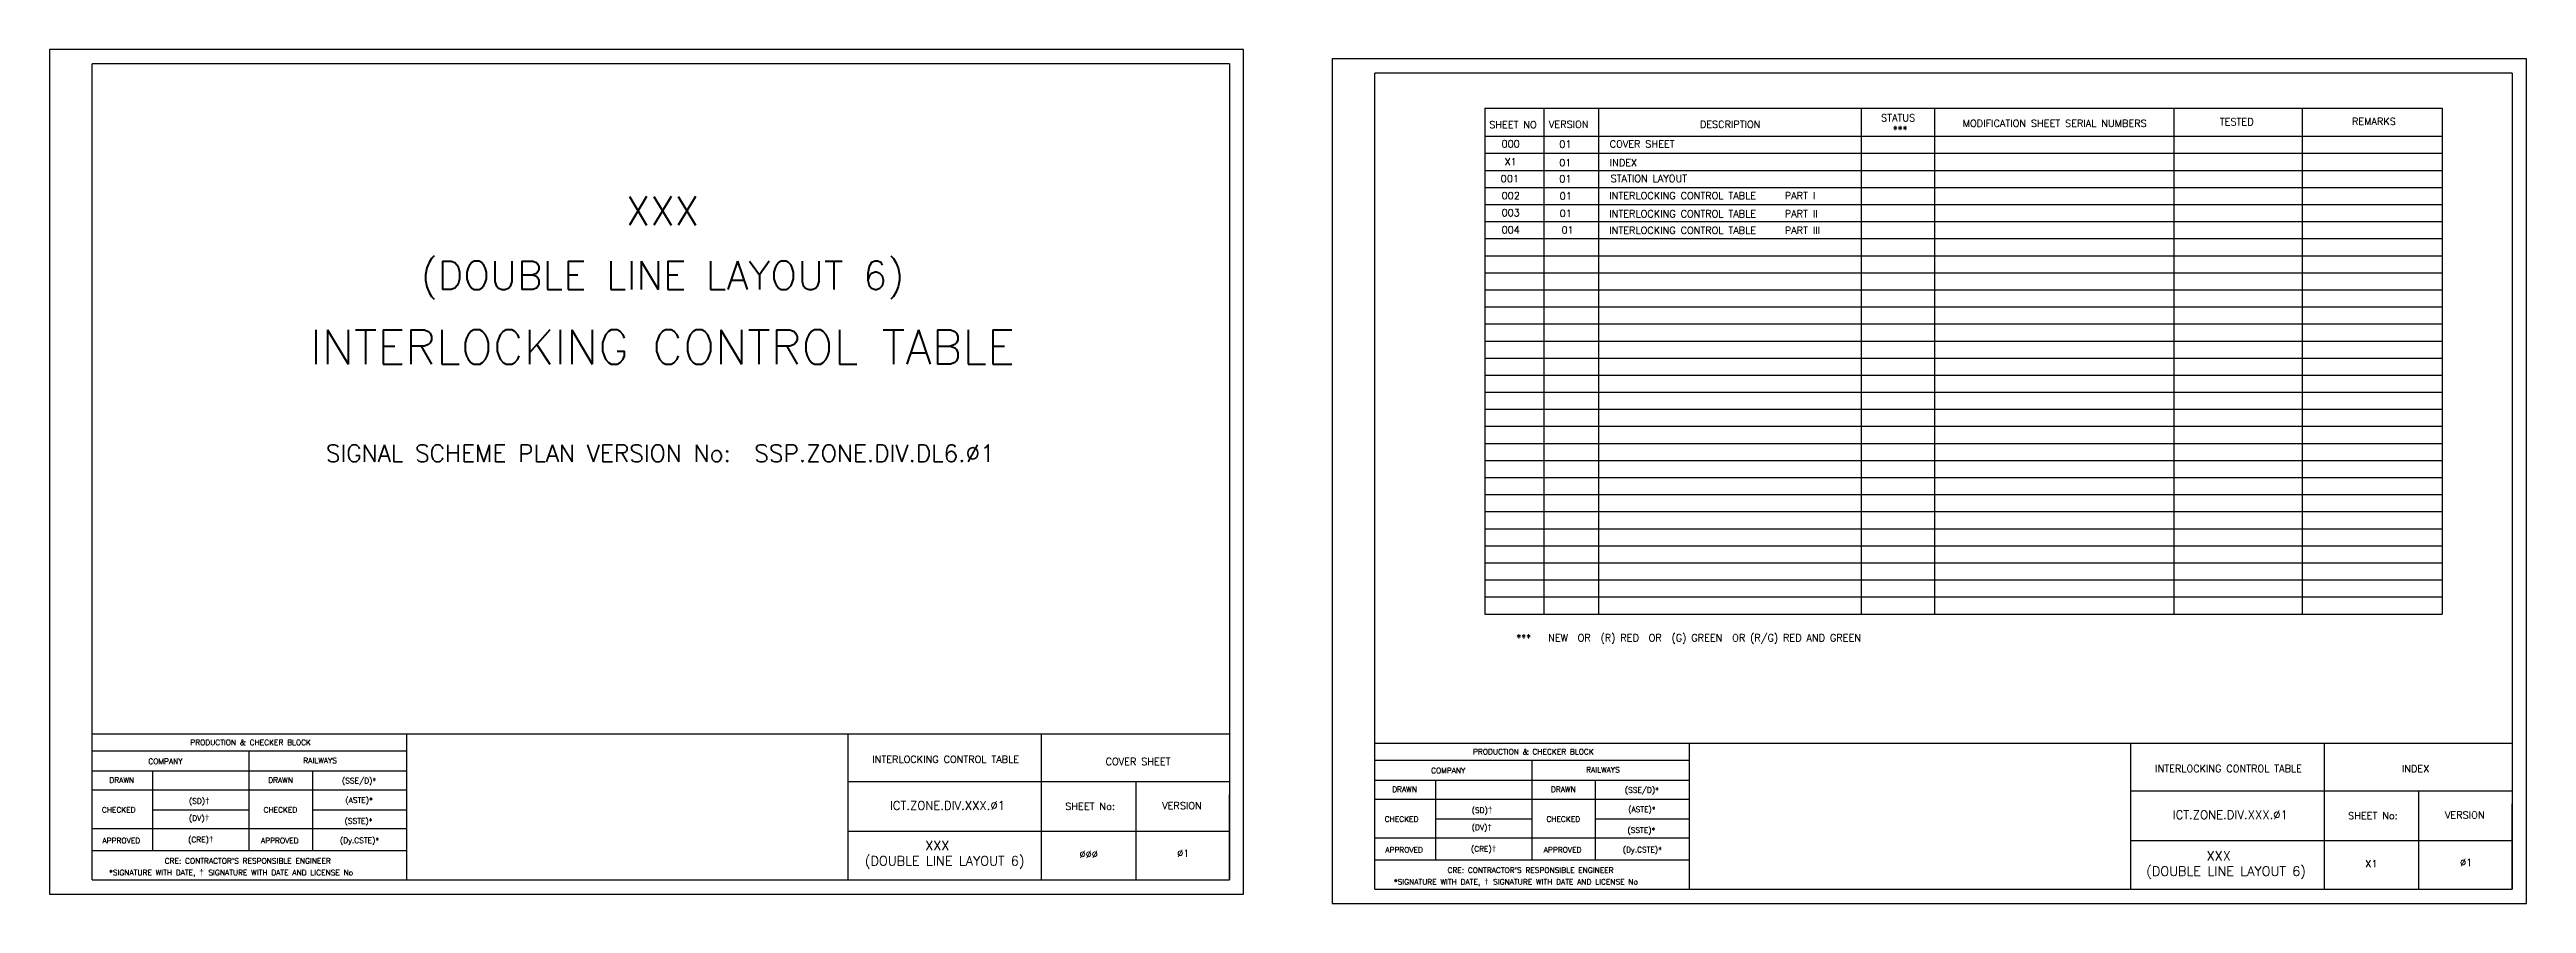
# Model space of a CAD drawing. Header units: inches. Extents: x -19 to 1645, y 43 to 741.
# Drawn here: x 322 to 1193, y 441 to 741 of the extents above; entities that cross this region are included whole.
import ezdxf
from ezdxf.enums import TextEntityAlignment as Align

# ---------------------------------------------------------------- set-up
doc = ezdxf.new("R2010")
doc.units = ezdxf.units.IN
doc.header["$MEASUREMENT"] = 0
doc.styles.add('ROMANS', font='romans.shx', dxfattribs={"height": 2})

msp = doc.modelspace()

# ---------------------------------------------------------------- texts
at = {"color": 0, "style": 'ROMANS'}
for s, p in [('SHEET NO', (836.82, 714.77)), ('VERSION', (856.42, 714.9)), ('DESCRIPTION', (913.21, 714.94)), ('STATUS', (972.29, 717.21)), ('MODIFICATION SHEET SERIAL NUMBERS', (1027.37, 715.3)), ('TESTED', (1091.36, 715.8)), ('REMARKS', (1139.63, 715.98))]:
    msp.add_text(s, height=2.5, dxfattribs=at).set_placement(p, align=Align.MIDDLE)
for s, p in [('000', (835.99, 708.05)), ('01', (855.27, 707.94)), ('001', (835.72, 695.81)), ('X1', (835.99, 701.78)), ('01', (855.22, 701.46)), ('01', (855.25, 695.75)), ('002', (836.03, 689.81)), ('01', (855.38, 689.75)), ('003', (836.01, 683.81)), ('01', (855.36, 683.58)), ('004', (836.01, 677.81)), ('01 ', (856.87, 677.75))]:
    msp.add_text(s, height=2.5, dxfattribs=at).set_placement(p, align=Align.MIDDLE_CENTER)
for s, p in [('COVER SHEET', (870.85, 707.96)), ('INDEX', (870.85, 701.4)), ('STATION LAYOUT', (871.16, 695.85)), ('INTERLOCKING CONTROL TABLE   PART I', (870.7, 689.79)), ('INTERLOCKING CONTROL TABLE   PART II', (870.7, 683.45)), ('INTERLOCKING CONTROL TABLE   PART III', (870.7, 677.62))]:
    msp.add_text(s, height=2.5, dxfattribs=at).set_placement(p, align=Align.MIDDLE_LEFT)
at = {"style": 'ROMANS'}
for s, height, p in [('***   ', 2.5, (975.57, 713.09)), ('XXX', 10, (537.68, 684.48)), ('(DOUBLE LINE LAYOUT 6)', 10, (537.68, 661.78)), ('INTERLOCKING CONTROL TABLE', 12, (537.68, 636.61)), ('SIGNAL SCHEME PLAN VERSION No:  SSP.ZONE.DIV.DL6.Ø1', 6, (536.92, 599.23)), ('***   NEW  OR  (R) RED  OR  (G) GREEN  OR (R/G) RED AND GREEN', 2.5, (898.62, 534.35)), ('PRODUCTION & CHECKER BLOCK', 1.92, (392.81, 497.56)), ('COMPANY', 1.92, (362.84, 490.94)), ('RAILWAYS', 1.92, (417.26, 491.2)), ('COMPANY', 1.92, (814.03, 487.69)), ('PRODUCTION & CHECKER BLOCK', 1.92, (844, 494.3)), ('RAILWAYS', 1.92, (868.45, 487.95)), ('DRAWN', 1.92, (347.49, 484.32)), ('DRAWN', 1.92, (403.34, 484.32)), ('(SSE/D)*', 1.92, (430.96, 484.11)), ('DRAWN', 1.92, (798.68, 481.06)), ('DRAWN', 1.92, (854.54, 481.06)), ('(SSE/D)*', 1.92, (882.15, 480.86)), ('CHECKED', 1.92, (346.44, 473.86)), ('CHECKED', 1.92, (403.3, 473.86)), ('(SSTE)*', 1.92, (430.79, 469.96)), ('(ASTE)*', 1.92, (430.96, 477.29)), ('CHECKED', 1.92, (797.63, 470.61)), ('CHECKED', 1.92, (854.5, 470.61)), ('(ASTE)*', 1.92, (882.15, 474.03)), ('APPROVED', 1.92, (347.34, 463.06)), ('APPROVED', 1.92, (403.07, 463.06)), ('(Dy.CSTE)*', 1.92, (431.12, 463.14)), ('XXX', 3.3, (634.38, 461.31)), ('(SSTE)*', 1.92, (881.98, 466.71)), ("CRE: CONTRACTOR'S RESPONSIBLE ENGINEER", 1.92, (391.81, 455.91)), ('(DOUBLE LINE LAYOUT 6)', 3.3, (636.94, 455.91)), ('APPROVED', 1.92, (798.53, 459.81)), ("CRE: CONTRACTOR'S RESPONSIBLE ENGINEER", 1.92, (843, 452.65)), ('APPROVED', 1.92, (854.27, 459.81)), ('(Dy.CSTE)*', 1.92, (882.32, 459.88)), ('(DOUBLE LINE LAYOUT 6)', 3.3, (1087.64, 452.3)), ('XXX', 3.3, (1085.07, 457.69))]:
    msp.add_text(s, height=height, dxfattribs=at).set_placement(p, align=Align.MIDDLE_CENTER)
at = {"lineweight": -2, "style": 'ROMANS'}
for s, height, p in [('INTERLOCKING CONTROL TABLE', 2.5, (637.29, 491.64)), ('COVER SHEET', 2.5, (704.93, 490.86)), ('INTERLOCKING CONTROL TABLE', 2.5, (1088.49, 488.39)), ('INDEX ', 2.5, (1155.14, 488.32)), ('ICT.ZONE.DIV.XXX.Ø1', 3, (637.91, 475.39)), ('SHEET No:', 2.5, (688.09, 475.09)), ('VERSION', 2.5, (720.39, 475.32)), ('ICT.ZONE.DIV.XXX.Ø1', 3, (1089.1, 472.14)), ('SHEET No:', 2.5, (1139.28, 471.84)), ('VERSION', 2.5, (1171.58, 472.07)), ('ØØØ ', 2.5, (688.43, 458.23)), ('Ø1', 2.5, (720.85, 458.6)), ('X1 ', 2.5, (1139.62, 454.97)), ('Ø1', 2.5, (1172.05, 455.35))]:
    msp.add_text(s, height=height, dxfattribs=at).set_placement(p, align=Align.MIDDLE_CENTER)
at = {"char_height": 1.92, "attachment_point": 1, "style": 'ROMANS'}
for s, width, insert in [('(SD){\\fArial|b0|i0|c0|p34;\\H1.08333x;†}', 8.1172, (371.12, 478.11)), ('(DV){\\fArial|b0|i0|c0|p34;\\H1.08333x;†}', 8.1172, (371.12, 472.06)), ('(SD){\\fArial|b0|i0|c0|p34;\\H1.08333x;†}', 8.1172, (822.31, 474.86)), ('(CRE){\\fArial|b0|i0|c0|p34;\\H1.08333x;†}', 8.1172, (370.83, 464.53)), ('(DV){\\fArial|b0|i0|c0|p34;\\H1.08333x;†}', 8.1172, (822.31, 468.81)), ('\\pi-5.76,l9.6,t9.6;*SIGNATURE WITH DATE, {\\fArial|b0|i0|c0|p34;\\H1.08333x;†  }SIGNATURE WITH DATE AND LICENSE No', 115.6915, (339.2, 452.92)), ('(CRE){\\fArial|b0|i0|c0|p34;\\H1.08333x;†}', 8.1172, (822.02, 461.27)), ('\\pi-5.76,l9.6,t9.6;*SIGNATURE WITH DATE, {\\fArial|b0|i0|c0|p34;\\H1.08333x;†  }SIGNATURE WITH DATE AND LICENSE No', 113.7459, (791.09, 449.67))]:
    msp.add_mtext_dynamic_manual_height_columns(s, width=width, gutter_width=12.5, heights=[0], dxfattribs=dict(at, insert=insert))

# ---------------------------------------------------------------- linework, layer by layer
at = {"lineweight": -2}
for p, q in [((742.09, 741.21), (322.09, 741.21)), ((322.09, 741.21), (322.09, 444.21)), ((742.09, 444.21), (742.09, 741.21)), ((337.09, 449.21), (337.09, 736.21)), ((737.09, 736.21), (737.09, 449.21)), ((1193.28, 737.95), (773.28, 737.95)), ((773.28, 737.95), (773.28, 440.95)), ((788.28, 445.95), (788.28, 732.95)), ((1188.28, 732.95), (1188.28, 445.95)), ((1193.28, 440.95), (1193.28, 737.95)), ((602.95, 449.49), (602.95, 500.55)), ((1054.14, 446.24), (1054.14, 497.3)), ((602.95, 483.83), (736.91, 483.83)), ((1054.14, 480.58), (1188.1, 480.58)), ((602.95, 466.38), (737.09, 466.38)), ((1054.14, 463.12), (1188.28, 463.12)), ((322.09, 444.21), (742.09, 444.21)), ((773.28, 440.95), (1193.28, 440.95))]:
    msp.add_line(p, q, dxfattribs=at)
at = {"linetype": 'Continuous', "lineweight": -2}
for p, q in [((737.09, 736.21), (337.09, 736.21)), ((1188.28, 732.95), (788.28, 732.95)), ((671.03, 449.49), (671.03, 500.55)), ((1122.22, 446.24), (1122.22, 497.3)), ((737.09, 449.21), (737.09, 479.21)), ((1188.28, 445.95), (1188.28, 475.95)), ((337.09, 449.21), (619.09, 449.21)), ((337.09, 449.21), (737.09, 449.21)), ((788.28, 445.95), (1070.28, 445.95)), ((788.28, 445.95), (1188.28, 445.95))]:
    msp.add_line(p, q, dxfattribs=at)
at = {"color": 0}
for p, q in [((826.88, 720.55), (1163.58, 720.55)), ((847.64, 720.39), (847.64, 542.72)), ((866.89, 720.55), (866.89, 542.72)), ((959.33, 720.55), (959.33, 542.72)), ((985.1, 720.55), (985.1, 542.72)), ((1069.27, 720.55), (1069.27, 542.72)), ((1114.42, 720.55), (1114.42, 542.72)), ((1163.58, 720.55), (1163.58, 542.72)), ((826.88, 710.72), (1163.58, 710.72)), ((826.88, 704.72), (1163.58, 704.72)), ((826.88, 698.72), (1163.58, 698.72)), ((826.88, 692.72), (1163.58, 692.72)), ((826.88, 686.72), (1163.58, 686.72)), ((826.88, 680.72), (1163.58, 680.72)), ((826.88, 674.72), (1163.58, 674.72)), ((826.88, 668.72), (1163.58, 668.72)), ((826.88, 662.72), (1163.58, 662.72)), ((826.88, 656.72), (1163.58, 656.72)), ((826.88, 650.72), (1163.58, 650.72)), ((826.88, 644.72), (1163.58, 644.72)), ((826.88, 638.72), (1163.58, 638.72)), ((826.88, 632.72), (1163.58, 632.72)), ((826.88, 626.72), (1163.58, 626.72)), ((826.88, 620.72), (1163.58, 620.72)), ((826.88, 614.72), (1163.58, 614.72)), ((826.88, 608.72), (1163.58, 608.72)), ((826.88, 602.72), (1163.58, 602.72)), ((826.88, 596.72), (1163.58, 596.72)), ((826.88, 590.72), (1163.58, 590.72)), ((826.88, 584.72), (1163.58, 584.72)), ((826.88, 578.72), (1163.58, 578.72)), ((826.88, 572.72), (1163.58, 572.72)), ((826.88, 566.72), (1163.58, 566.72)), ((826.88, 560.72), (1163.58, 560.72)), ((826.88, 554.72), (1163.58, 554.72)), ((826.88, 548.72), (1163.58, 548.72)), ((826.88, 542.72), (1163.58, 542.72)), ((826.88, 542.72), (1163.58, 542.72)), ((826.88, 542.72), (1163.58, 542.72))]:
    msp.add_line(p, q, dxfattribs=at)
for p, q in [((826.88, 720.55), (826.88, 542.72)), ((337.09, 500.55), (737.09, 500.55)), ((447.63, 500.55), (447.63, 449.21)), ((788.28, 497.3), (1188.28, 497.3)), ((898.82, 497.3), (898.82, 445.95)), ((370.27, 494.5), (337.02, 494.5)), ((447.63, 494.49), (370.27, 494.5)), ((392.23, 494.5), (392.23, 459.4)), ((821.46, 491.24), (788.21, 491.25)), ((898.82, 491.24), (821.46, 491.24)), ((843.42, 491.24), (843.42, 456.15)), ((370.27, 487.45), (337.02, 487.46)), ((370.27, 480.79), (337.02, 480.79)), ((358.46, 459.4), (358.46, 487.46)), ((447.63, 487.45), (370.27, 487.45)), ((447.63, 480.78), (370.27, 480.79)), ((414.67, 459.4), (414.67, 487.45)), ((704.13, 483.83), (704.13, 449.21)), ((821.46, 484.2), (788.21, 484.2)), ((809.66, 456.15), (809.66, 484.2)), ((898.82, 484.2), (821.46, 484.2)), ((865.86, 456.15), (865.86, 484.2)), ((1155.33, 480.58), (1155.33, 445.95)), ((392.23, 473.81), (358.46, 473.81)), ((378.93, 473.66), (378.93, 473.66)), ((447.63, 473.8), (414.67, 473.81)), ((821.46, 477.54), (788.21, 477.54)), ((843.42, 470.56), (809.66, 470.56)), ((898.82, 477.53), (821.46, 477.54)), ((898.82, 470.55), (865.86, 470.55)), ((370.27, 467.14), (337.02, 467.15)), ((447.63, 467.14), (370.27, 467.14)), ((821.46, 463.89), (788.21, 463.89)), ((898.82, 463.89), (821.46, 463.89)), ((830.12, 470.41), (830.12, 470.41)), ((370.27, 459.4), (337.02, 459.4)), ((447.63, 459.4), (370.27, 459.4)), ((821.46, 456.15), (788.21, 456.15)), ((898.82, 456.14), (821.46, 456.15))]:
    msp.add_line(p, q)

msp.set_redraw_order([(e.dxf.handle, doc.entitydb.next_handle()) for e in msp.query("TEXT MTEXT ATTDEF DIMENSION ARC_DIMENSION")])  # texts and dimensions are drawn at this point

doc.saveas('drawing.dxf')
